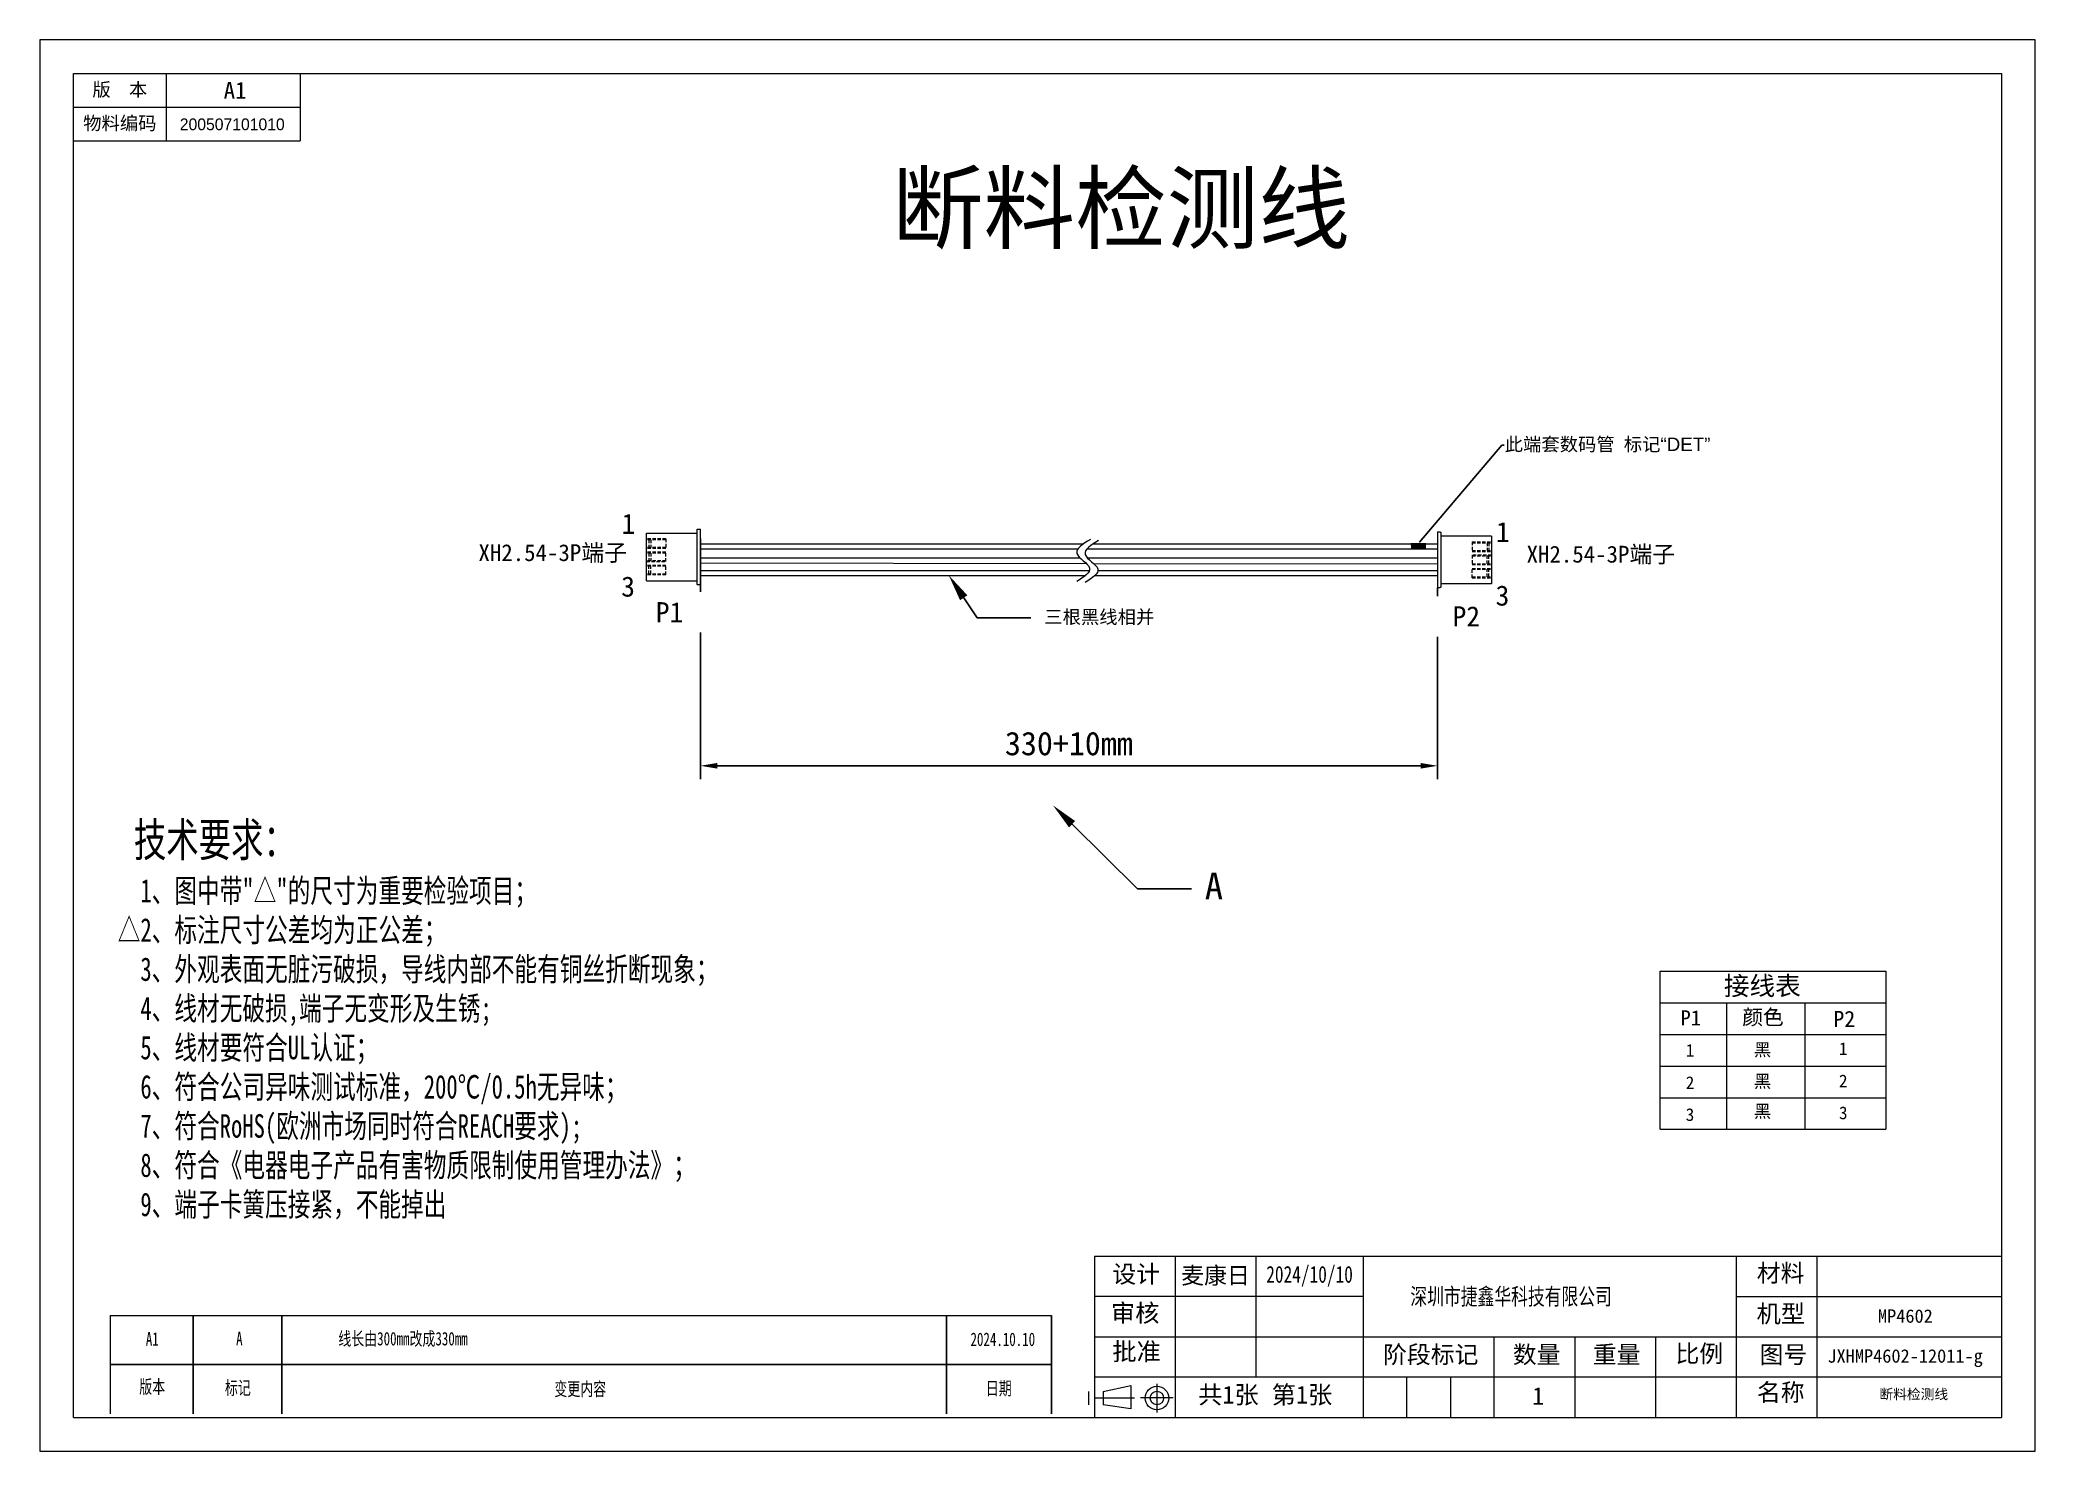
# Model space of a CAD drawing. Header units: millimetres. Extents: x 68 to 5666, y -2728 to 369.
# Drawn here: x 134.3 to 431.3, y -1678.6 to -1468.6 of the extents above; entities that cross this region are included whole.
import ezdxf
from ezdxf import colors
from ezdxf.entities.mleader import LeaderData, LeaderLine
from ezdxf.math import Vec2, Vec3

# ---------------------------------------------------------------- set-up
doc = ezdxf.new("R2010")
doc.units = ezdxf.units.MM
doc.header["$PDSIZE"] = -1
doc.linetypes.add('F', pattern=[0.75, 0.5, -0.25])
doc.layers.get('0').update_dxf_attribs({"lineweight": 18})
doc.layers.add('更新', color=10, linetype='Continuous', lineweight=18)
doc.styles.add('SLDTEXTSTYLE0', font='')
doc.styles.add('SLDTEXTSTYLE1', font='')
doc.styles.get("Standard").update_dxf_attribs({"font": 'simfang.ttf'})
doc.styles.add('STYLE3', font='SimSun.ttf')
doc.styles.get('SLDTEXTSTYLE0').set_extended_font_data('汉仪长仿宋体')
doc.styles.get('SLDTEXTSTYLE1').set_extended_font_data('汉仪长仿宋体')
doc.dimstyles.new('ISO-25', dxfattribs={"dimtxt": 2.5, "dimasz": 2.5, "dimexe": 1.25, "dimexo": 0.625, "dimtad": 1, "dimtxsty": 'Standard', "dimcen": 2.5, "dimdle": 5, "dimadec": 0, "dimazin": 0, "dimtfac": 1, "dimtmove": 0, "dimatfit": 3, "dimfxl": 1, "dimarcsym": 0})

msp = doc.modelspace()

# ---------------------------------------------------------------- texts
at = {"style": 'STYLE3'}
for p in [(220.8588, -1542.1333), (351.0192, -1543.3695)]:
    msp.add_text('1', height=3, dxfattribs=at).set_placement(p)
for s, width, gutter_width, insert, char_height, attachment_point in [('{\\fSimSun|b0|i0|c134|p2;版  本}', 13.8, 12.5, (146.168, -1476.1304), 2, 5), ('A1', 13.8, 12.5, (163.3254, -1476.1304), 2.5, 5), ('{\\fSimSun|b0|i0|c134|p2;物料编码}', 13.8, 12.5, (146.168, -1481.1304), 2, 5), ('{\\fSimSun|b0|i0|c134|p2;麦康日}', 12, 12.5, (309.2671, -1652.6304), 2.5, 5), ('{\\fSimSun|b0|i0|c134|p2;\\W0.7584;2024/10/10}', 16, 12.5, (323.2671, -1652.6304), 2.5, 5), ('\\pxqc;1', 10, 17.5, (352.2975, -1669.1229), 2.6, 1)]:
    msp.add_mtext_dynamic_manual_height_columns(s, width=width, gutter_width=gutter_width, heights=[0], dxfattribs=dict(insert=insert, char_height=char_height, attachment_point=attachment_point))
at = {"color": 7, "linetype": 'Continuous', "lineweight": 35, "insert": (162.8991, -1480.3153), "char_height": 1.75, "width": 8.261508, "attachment_point": 2, "style": 'SLDTEXTSTYLE1'}
msp.add_mtext('200507101010', dxfattribs=at)
for s, insert, char_height, width, attachment_point in [('XH2.54-3P{\\fSimSun|b0|i0|c134|p46;端子}', (199.5497, -1543.682), 2.5, 21.349872, 1), ('XH2.54-3P{\\fSimSun|b0|i0|c134|p46;端子}', (355.5743, -1543.9108), 2.5, 21.349872, 1), ('{\\fHYSWLongFangSong|b0|i0|c134|p2;深圳市捷鑫华科技有限公司}', (338.2677, -1654.3656), 2.5, 50.284277, 1), ('审核', (293.6993, -1656.7581), 2.64583, 8.130821, 1), ('机型', (389.8041, -1656.8571), 2.64583, 8.073706, 1), ('MP4602', (411.9599, -1657.5342), 2, 23.796946, 2), ('图号', (390.2459, -1662.9625), 2.6, 8.743768, 1), ('第1张', (317.6292, -1668.9167), 2.6458, 10.845055, 1)]:
    msp.add_mtext(s, dxfattribs=dict(insert=insert, char_height=char_height, width=width, attachment_point=attachment_point))
at = {"char_height": 3, "width": 4.197941, "attachment_point": 1, "style": 'STYLE3'}
for insert in [(220.8042, -1548.4754), (350.9645, -1549.8148)]:
    msp.add_mtext('3', dxfattribs=dict(at, insert=insert))
at = {"lineweight": 13, "insert": (145.8567, -1585.1548), "char_height": 5, "width": 145.804102, "attachment_point": 1}
msp.add_mtext('{\\W0.707;\\C0; 技术要求：\\P\\H0.7x;  1、图中带"△"的尺寸为重要检验项目；\\P△2、标注尺寸公差均为正公差；\\P  3、外观表面无脏污破损，导线内部不能有铜丝折断现象；\\P  4、线材无破损,端子无变形及生锈;\\P  5、线材要符合UL认证；\\P  6、符合公司异味测试标准，200℃/0.5h无异味；\\P  7、符合RoHS(欧洲市场同时符合REACH要求);\\P  8、符合《电器电子产品有害物质限制使用管理办法》；\\P  9\\fFangSong|b0|i0|c134|p49;、端子卡簧压接紧，不能掉出}', dxfattribs=at)
at = {"lineweight": 5, "attachment_point": 5}
for s, insert, char_height, width in [('接线表', (390.6657, -1609.546), 2.8, 18.835288), ('颜色', (390.7618, -1614.1795), 2.25792, 22.602346), ('P1', (380.0172, -1614.1586), 2.25792, 22.602346), ('P2', (402.8625, -1614.3184), 2.4, 27.122815), ('1', (379.9019, -1619.0052), 1.8816, 4.093105), ('黑', (390.6887, -1619.0052), 1.8816, 4.093105), ('1', (402.7155, -1618.7453), 1.8816, 4.093105), ('2', (379.9019, -1623.8052), 1.8816, 4.093105), ('黑', (390.6887, -1623.7052), 1.8816, 4.093105), ('2', (402.7155, -1623.5453), 1.8816, 4.093105), ('黑', (390.6887, -1628.172), 1.8816, 4.093105), ('3', (402.7155, -1628.3121), 1.8816, 4.093105), ('3', (379.9019, -1628.572), 1.8816, 4.093105)]:
    msp.add_mtext(s, dxfattribs=dict(at, insert=insert, char_height=char_height, width=width))
at = {"attachment_point": 1}
for s, insert, char_height in [('设计', (293.9101, -1650.9836), 2.6), ('材料', (389.841, -1650.8331), 2.6), ('批准', (293.9101, -1662.4938), 2.64583), ('阶段标记', (334.2111, -1662.9625), 2.6), ('数量', (353.5272, -1662.9625), 2.6), ('重量', (365.4412, -1662.9625), 2.6), ('比例', (377.7397, -1662.8265), 2.6), ('共1张', (306.6776, -1668.9167), 2.6458), ('名称', (389.863, -1668.5826), 2.6)]:
    msp.add_mtext(s, dxfattribs=dict(at, insert=insert, char_height=char_height))
at = {"char_height": 2, "attachment_point": 1, "style": 'SLDTEXTSTYLE0'}
for s, insert in [('{\\fFangSong|b0|i0|c134|p49;\\W0.707;A1}', (150.0352, -1660.9315)), ('{\\fFangSong|b0|i0|c134|p49;\\W0.707;A}', (163.4768, -1660.882)), ('{\\fFangSong|b0|i0|c134|p49;\\W0.707;线长由300mm改成330mm}', (178.6884, -1660.9033)), ('{\\fFangSong|b0|i0|c134|p49;\\W0.707;2024.10.10}', (272.7958, -1660.9939)), ('{\\fFangSong|b0|i0|c134|p49;\\W0.707;版本}', (149.0563, -1668.046)), ('{\\fFangSong|b0|i0|c134|p49;\\W0.707;标记}', (161.803, -1668.2187)), ('{\\fFangSong|b0|i0|c134|p49;\\W0.707;变更内容}', (210.8471, -1668.3911)), ('{\\fFangSong|b0|i0|c134|p49;\\W0.707;日期}', (275.0774, -1668.2898))]:
    msp.add_mtext(s, dxfattribs=dict(at, insert=insert))
at = {"color": 3, "insert": (400.3556, -1663.4751), "char_height": 2, "width": 9.737229, "attachment_point": 1}
msp.add_mtext('JXHMP4602-12011-g', dxfattribs=at)
at = {"color": 3, "lineweight": 13, "insert": (408.0902, -1669.4121), "char_height": 1.5, "attachment_point": 1}
msp.add_mtext_dynamic_manual_height_columns('断料检测线', width=35.683888, gutter_width=25, heights=[0], dxfattribs=at)

# ---------------------------------------------------------------- blocks, each defined once
blk = doc.blocks.new('*D1126')
at = {"color": 0, "lineweight": -2}
for p, q in [((232.59, -1549.33), (232.59, -1578.65)), ((342.3, -1550.15), (342.3, -1578.65)), ((235.09, -1576.65), (339.8, -1576.65))]:
    blk.add_line(p, q, dxfattribs=at)
at = {"color": 0}
for points in [[(235.09, -1576.23), (235.09, -1577.07), (232.59, -1576.65)], [(339.8, -1577.07), (339.8, -1576.23), (342.3, -1576.65)]]:
    blk.add_solid(points, dxfattribs=at)
at = {"layer": 'Defpoints', "color": 0}
for p in [(232.59, -1549.33), (342.3, -1550.15), (342.3, -1576.65)]:
    blk.add_point(p, dxfattribs=at)
at = {"color": 0, "insert": (287.44, -1573.36), "char_height": 3.5, "attachment_point": 5}
blk.add_mtext('\\A1;330+10mm', dxfattribs=at)

# ---------------------------------------------------------------- dimensions: what is measured, and where the dimension line sits
dim = msp.add_linear_dim(base=(342.2954, -1576.6515), p1=(232.5861, -1549.3326), p2=(342.2954, -1550.1514), text='330+10mm', dimstyle='ISO-25', override={"dimtxt": 3.5, "dimexe": 2, "dimexo": 0, "dimgap": 1.524, "dimtih": 1, "dimtoh": 1, "dimzin": 0, "dimtxsty": 'Standard', "dimadec": 2, "dimtolj": 1})
dim.commit()
dim.dimension.update_dxf_attribs({"geometry": '*D1126', "text_midpoint": (287.4407, -1573.3575)})

# ---------------------------------------------------------------- hatches: boundary and pattern name
at = {"lineweight": 15}
msp.add_hatch(color=256, dxfattribs=at).paths.add_polyline_path([(340.6146, -1544.428), (340.6028, -1543.5171), (338.3372, -1543.5171), (338.3489, -1544.428)])

# ---------------------------------------------------------------- linework, layer by layer
at = {"color": 0, "lineweight": 13}
for p, q in [((139.268, -1473.6304), (426.2571, -1473.6304)), ((139.268, -1673.6304), (139.268, -1473.6304)), ((232.5861, -1543.6024), (289.6436, -1543.6024)), ((232.5861, -1544.346), (288.8012, -1544.346)), ((290.1705, -1544.346), (342.2954, -1544.346)), ((291.1126, -1543.6024), (342.2954, -1543.6024)), ((232.5861, -1545.7092), (289.1005, -1545.7092)), ((232.5861, -1546.4709), (290.0205, -1546.5295)), ((290.1857, -1545.7092), (342.2954, -1545.7092)), ((291.0918, -1546.5306), (342.2954, -1546.5828)), ((232.5861, -1547.5833), (290.5063, -1547.5833)), ((232.5861, -1548.3077), (289.9513, -1548.3077)), ((291.3583, -1548.3077), (342.2954, -1548.3077)), ((291.7743, -1547.5833), (342.2954, -1547.5833))]:
    msp.add_line(p, q, dxfattribs=at)
for p, q in [((153.068, -1473.6304), (153.068, -1483.6304)), ((173.0278, -1473.6304), (173.0278, -1483.6304)), ((139.268, -1478.6304), (173.0278, -1478.6304)), ((139.268, -1483.6304), (173.0278, -1483.6304)), ((144.7116, -1658.4574), (284.8693, -1658.4574)), ((144.7116, -1658.4574), (144.7116, -1673.0809)), ((144.7116, -1665.7422), (284.8693, -1665.7422))]:
    msp.add_line(p, q)
at = {"color": 0, "linetype": 'ByBlock', "lineweight": 13}
for p in [(426.2571, -1473.6304), (139.268, -1673.6304)]:
    msp.add_line(p, (426.2671, -1673.6304), dxfattribs=at)
at = {"lineweight": 0}
for p, q in [((232.1256, -1541.4545), (232.1653, -1541.4261)), ((232.1653, -1541.4261), (232.2165, -1541.4147)), ((232.2165, -1541.4147), (232.6027, -1541.4147)), ((232.6027, -1549.7134), (232.6027, -1541.4147)), ((224.5596, -1549.1113), (224.5596, -1542.0168)), ((224.5596, -1542.0168), (232.0858, -1542.0168)), ((224.5596, -1542.8177), (224.5596, -1542.0168)), ((232.0858, -1541.5454), (232.0972, -1541.4943)), ((232.0858, -1549.1113), (232.0858, -1541.5454)), ((232.0972, -1541.4943), (232.1256, -1541.4545)), ((342.2954, -1541.8527), (342.6816, -1541.8527)), ((342.2954, -1541.8527), (342.2954, -1550.1514)), ((342.6816, -1541.8527), (342.7328, -1541.8641)), ((342.7328, -1541.8641), (342.7725, -1541.8925)), ((342.7725, -1541.8925), (342.8009, -1541.9323)), ((342.8009, -1541.9323), (342.8123, -1541.9834)), ((342.8123, -1541.9834), (342.8123, -1542.4548)), ((350.3385, -1542.4548), (342.8123, -1542.4548)), ((342.8123, -1542.4548), (342.8123, -1550.0208)), ((350.3385, -1542.4548), (350.3385, -1549.5493)), ((224.5596, -1549.1113), (232.0858, -1549.1113)), ((232.0858, -1549.5828), (232.0858, -1549.1113)), ((232.0972, -1549.6339), (232.0858, -1549.5828)), ((232.1256, -1549.6737), (232.0972, -1549.6339)), ((232.1653, -1549.7021), (232.1256, -1549.6737)), ((232.2165, -1549.7134), (232.1653, -1549.7021)), ((232.6027, -1549.7134), (232.2165, -1549.7134)), ((342.6816, -1550.1514), (342.2954, -1550.1514)), ((342.7328, -1550.1401), (342.6816, -1550.1514)), ((342.7725, -1550.1117), (342.7328, -1550.1401)), ((342.8009, -1550.0719), (342.7725, -1550.1117)), ((342.8123, -1550.0208), (342.8009, -1550.0719)), ((350.3385, -1549.5493), (342.8123, -1549.5493)), ((350.3385, -1548.7484), (350.3385, -1549.5493))]:
    msp.add_line(p, q, dxfattribs=at)
at = {"linetype": 'ByBlock', "lineweight": 13}
for p, q in [((232.5861, -1542.8413), (232.5861, -1549.3326)), ((232.5861, -1545.4267), (232.5861, -1545.4267))]:
    msp.add_line(p, q, dxfattribs=at)
at = {"lineweight": 5}
for p, q in [((375.4424, -1630.7475), (375.4424, -1607.2275)), ((375.4424, -1607.2275), (409.0541, -1607.2275)), ((409.0541, -1607.2275), (409.0541, -1630.7475)), ((375.4424, -1611.9315), (409.0541, -1611.9315)), ((385.3229, -1611.9315), (385.3229, -1630.7475)), ((396.9855, -1611.9315), (396.9855, -1630.7475)), ((375.4424, -1616.6355), (409.0541, -1616.6355)), ((375.4424, -1621.3395), (409.0541, -1621.3395)), ((375.4424, -1626.0435), (409.0541, -1626.0435)), ((375.4424, -1630.7475), (409.0541, -1630.7475))]:
    msp.add_line(p, q, dxfattribs=at)
at = {"lineweight": 13}
for p, q in [((291.2671, -1649.6304), (386.7671, -1649.6304)), ((291.2671, -1649.6304), (291.2671, -1673.6304)), ((303.2671, -1649.6304), (303.2671, -1673.6304)), ((315.2671, -1649.6304), (315.2671, -1667.6304)), ((331.2671, -1649.6304), (331.2671, -1673.6304)), ((386.7671, -1649.6304), (386.7671, -1673.6304)), ((386.7671, -1649.6304), (426.2671, -1649.6304)), ((398.7671, -1649.6304), (398.7671, -1673.6304)), ((331.2671, -1655.6304), (291.2671, -1655.6304)), ((386.7671, -1655.6304), (426.2671, -1655.6304)), ((291.2671, -1661.6304), (426.2671, -1661.6304)), ((350.7671, -1673.6304), (350.7671, -1661.6304)), ((362.7671, -1661.6304), (362.7671, -1673.6304)), ((374.7671, -1661.6304), (374.7671, -1673.6304)), ((331.2671, -1667.6304), (291.2671, -1667.6304)), ((292.5472, -1669.7405), (296.6533, -1668.8557)), ((296.6533, -1668.8557), (296.6533, -1672.3522)), ((300.5472, -1668.6337), (300.5472, -1672.9058)), ((426.2671, -1667.6304), (331.2671, -1667.6304)), ((337.7671, -1673.6304), (337.7671, -1667.6304)), ((344.2671, -1667.6304), (344.2671, -1673.6304)), ((290.3514, -1669.7405), (290.3514, -1671.7706)), ((297.2136, -1670.7343), (291.2088, -1670.7343)), ((292.5472, -1669.7405), (292.5472, -1671.7706)), ((296.6533, -1672.3522), (292.5472, -1671.7706)), ((302.9443, -1670.7279), (298.1119, -1670.7279))]:
    msp.add_line(p, q, dxfattribs=at)
at = {"lineweight": -3}
for p, q in [((157.1008, -1673.0809), (157.1008, -1658.4574)), ((170.2696, -1658.4574), (170.2696, -1673.0809)), ((269.198, -1658.4574), (269.198, -1673.0809)), ((284.8693, -1658.4574), (284.8693, -1673.0809))]:
    msp.add_line(p, q, dxfattribs=at)
at = {"lineweight": -2}
msp.add_line((284.8693, -1665.7422), (144.7116, -1665.7422), dxfattribs=at)
at = {"linetype": 'F', "lineweight": 13}
for points in [[(227.44, -1542.8946), (227.44, -1544.2999), (224.5596, -1544.2999)], [(227.44, -1542.8946), (224.5596, -1542.8946)], [(227.44, -1543.0186), (224.5596, -1543.0186)], [(227.44, -1544.1759), (224.5596, -1544.1759)], [(224.9264, -1543.0186), (224.9264, -1544.1759)], [(225.2122, -1543.0186), (225.2122, -1544.1759)], [(347.458, -1543.3326), (347.458, -1544.7379), (350.3385, -1544.7379)], [(347.458, -1543.3326), (350.3385, -1543.3326)], [(347.458, -1543.4566), (350.3385, -1543.4566)], [(349.6859, -1543.4566), (349.6859, -1544.6139)], [(349.9717, -1543.4566), (349.9717, -1544.6139)], [(227.44, -1544.8614), (224.5596, -1544.8614)], [(224.5596, -1546.2667), (227.44, -1546.2667), (227.44, -1544.8614)], [(227.44, -1544.9855), (224.5596, -1544.9855)], [(227.44, -1546.1427), (224.5596, -1546.1427)], [(227.44, -1548.2336), (227.44, -1546.8283), (224.5596, -1546.8283)], [(227.44, -1546.9523), (224.5596, -1546.9523)], [(224.9264, -1544.9855), (224.9264, -1546.1427)], [(224.9264, -1548.1095), (224.9264, -1546.9523)], [(225.2122, -1544.9855), (225.2122, -1546.1427)], [(225.2122, -1548.1095), (225.2122, -1546.9523)], [(347.458, -1544.6139), (350.3385, -1544.6139)], [(350.3385, -1545.2994), (347.458, -1545.2994), (347.458, -1546.7048)], [(347.458, -1545.4235), (350.3385, -1545.4235)], [(347.458, -1546.5807), (350.3385, -1546.5807)], [(347.458, -1546.7048), (350.3385, -1546.7048)], [(347.458, -1548.6716), (347.458, -1547.2663), (350.3385, -1547.2663)], [(349.6859, -1546.5807), (349.6859, -1545.4235)], [(349.9717, -1546.5807), (349.9717, -1545.4235)], [(227.44, -1548.1095), (224.5596, -1548.1095)], [(227.44, -1548.2336), (224.5596, -1548.2336)], [(347.458, -1547.3903), (350.3385, -1547.3903)], [(347.458, -1548.5475), (350.3385, -1548.5475)], [(347.458, -1548.6716), (350.3385, -1548.6716)], [(349.6859, -1548.5475), (349.6859, -1547.3903)], [(349.9717, -1548.5475), (349.9717, -1547.3903)]]:
    msp.add_lwpolyline(points, dxfattribs=at)
at = {"lineweight": 13}
for radius in [1.75, 1]:
    msp.add_circle((300.5472, -1670.7343), radius, dxfattribs=at)
at = {"color": 0}
for points in [[(290.6328, -1542.9709), (288.6199, -1545.0413), (290.5178, -1547.2268), (288.6199, -1549.2397)], [(291.8712, -1543.1264), (289.8583, -1545.1969), (291.7562, -1547.3824), (289.8583, -1549.3953)]]:
    msp.add_spline(points, degree=3, dxfattribs=at)
at = {"layer": 'Defpoints', "lineweight": 13}
msp.add_lwpolyline([(431.268, -1678.6304), (431.268, -1468.6304), (134.268, -1468.6304), (134.268, -1678.6304)], close=True, dxfattribs=at)

msp.set_redraw_order([(e.dxf.handle, doc.entitydb.next_handle()) for e in msp.query("TEXT MTEXT ATTDEF DIMENSION ARC_DIMENSION")])  # texts and dimensions are drawn at this point

# ---------------------------------------------------------------- leaders
at = {"color": 7, "lineweight": 13}
ml = msp.add_multileader_mtext('Standard', dxfattribs=at)
ml.set_content('{\\fSimSun|b0|i0|c134|p46;\\C256;此端套数码管 标记\\fArial|b0|i0|c134|p46;“DET”}', color=7)
ml.set_leader_properties()
ml.build(insert=Vec2(0, 0))
ml.multileader.update_dxf_attribs({"text_right_attachment_type": 6, "dogleg_length": 0.36, "arrow_head_size": 0.18})
ctx = ml.context
ctx.base_point, ctx.char_height, ctx.arrow_head_size, ctx.landing_gap_size, ctx.plane_origin = Vec3(352.2262, -1528.9514), 2, 0.18, 0.09, Vec3(339.5294, -1543.5171)
ctx.right_attachment = 6
notes = []
notes.append((ctx, [(0, (1, 1, 0), (351.8662, -1528.9514), (1, 0), 0.36, [(0, [(339.5294, -1543.5171)], 0, [])])]))
ctx.mtext.insert, ctx.mtext.flow_direction = Vec3(352.3162, -1527.8061), 5
ml = msp.add_multileader_mtext('Standard')
ml.set_content('{\\fSimSun|b0|i0|c134|p2;三根黑线相并}', color=256)
ml.set_leader_properties()
ml.build(insert=Vec2(0, 0))
ctx = ml.context
ctx.base_point, ctx.char_height, ctx.plane_origin = Vec3(281.7772, -1554.6441), 2, Vec3(269.5666, -1548.3077)
notes.append((ctx, [(0, (1, 1, 0), (273.7772, -1554.6441), (1, 0), 8, [(0, [(269.5666, -1548.3077)], 0, [])])]))
ctx.mtext.insert, ctx.mtext.flow_direction = Vec3(283.7772, -1553.4989), 5
at = {"layer": '更新'}
ml = msp.add_multileader_mtext('Standard', dxfattribs=at)
ml.set_content('A', color=256)
ml.set_leader_properties()
ml.build(insert=Vec2(0, 0))
ml.multileader.update_dxf_attribs({"text_right_attachment_type": 6})
ctx = ml.context
ctx.base_point, ctx.plane_origin = Vec3(305.669, -1594.9557), Vec3(285.0707, -1582.5386)
ctx.right_attachment = 6
notes.append((ctx, [(0, (1, 1, 0), (297.669, -1594.9557), (1, 0), 8, [(0, [(285.0707, -1582.5386)], 256, [])])]))
ctx.mtext.insert = Vec3(307.669, -1592.5443)
for ctx, leaders in notes:
    for number, flags, end, landing, length, lines in leaders:
        leader = LeaderData()
        leader.index, (leader.has_last_leader_line, leader.has_dogleg_vector, leader.attachment_direction) = number, flags
        leader.last_leader_point, leader.dogleg_vector, leader.dogleg_length = Vec3(end), Vec3(landing), length
        for number, points, colour, breaks in lines:
            line = LeaderLine()
            line.index, line.vertices, line.color, line.breaks = number, Vec3.list(points), colors.encode_raw_color(colour), breaks
            leader.lines.append(line)
        ctx.leaders.append(leader)

# ---------------------------------------------------------------- next in the draw order: texts
at = {"lineweight": 35, "insert": (295.1823, -1494.2404), "char_height": 10, "width": 183.457219, "attachment_point": 5, "bg_fill": 2}
msp.add_mtext('{\\C1;断料检测线}', dxfattribs=at)
at = {"linetype": 'ByBlock', "lineweight": 30, "char_height": 3, "width": 14.886496, "attachment_point": 5, "bg_fill": 2}
for s, insert in [('P1', (227.9935, -1553.7984)), ('P2', (346.6021, -1554.4118))]:
    msp.add_mtext(s, dxfattribs=dict(at, insert=insert))

doc.saveas('drawing.dxf')
